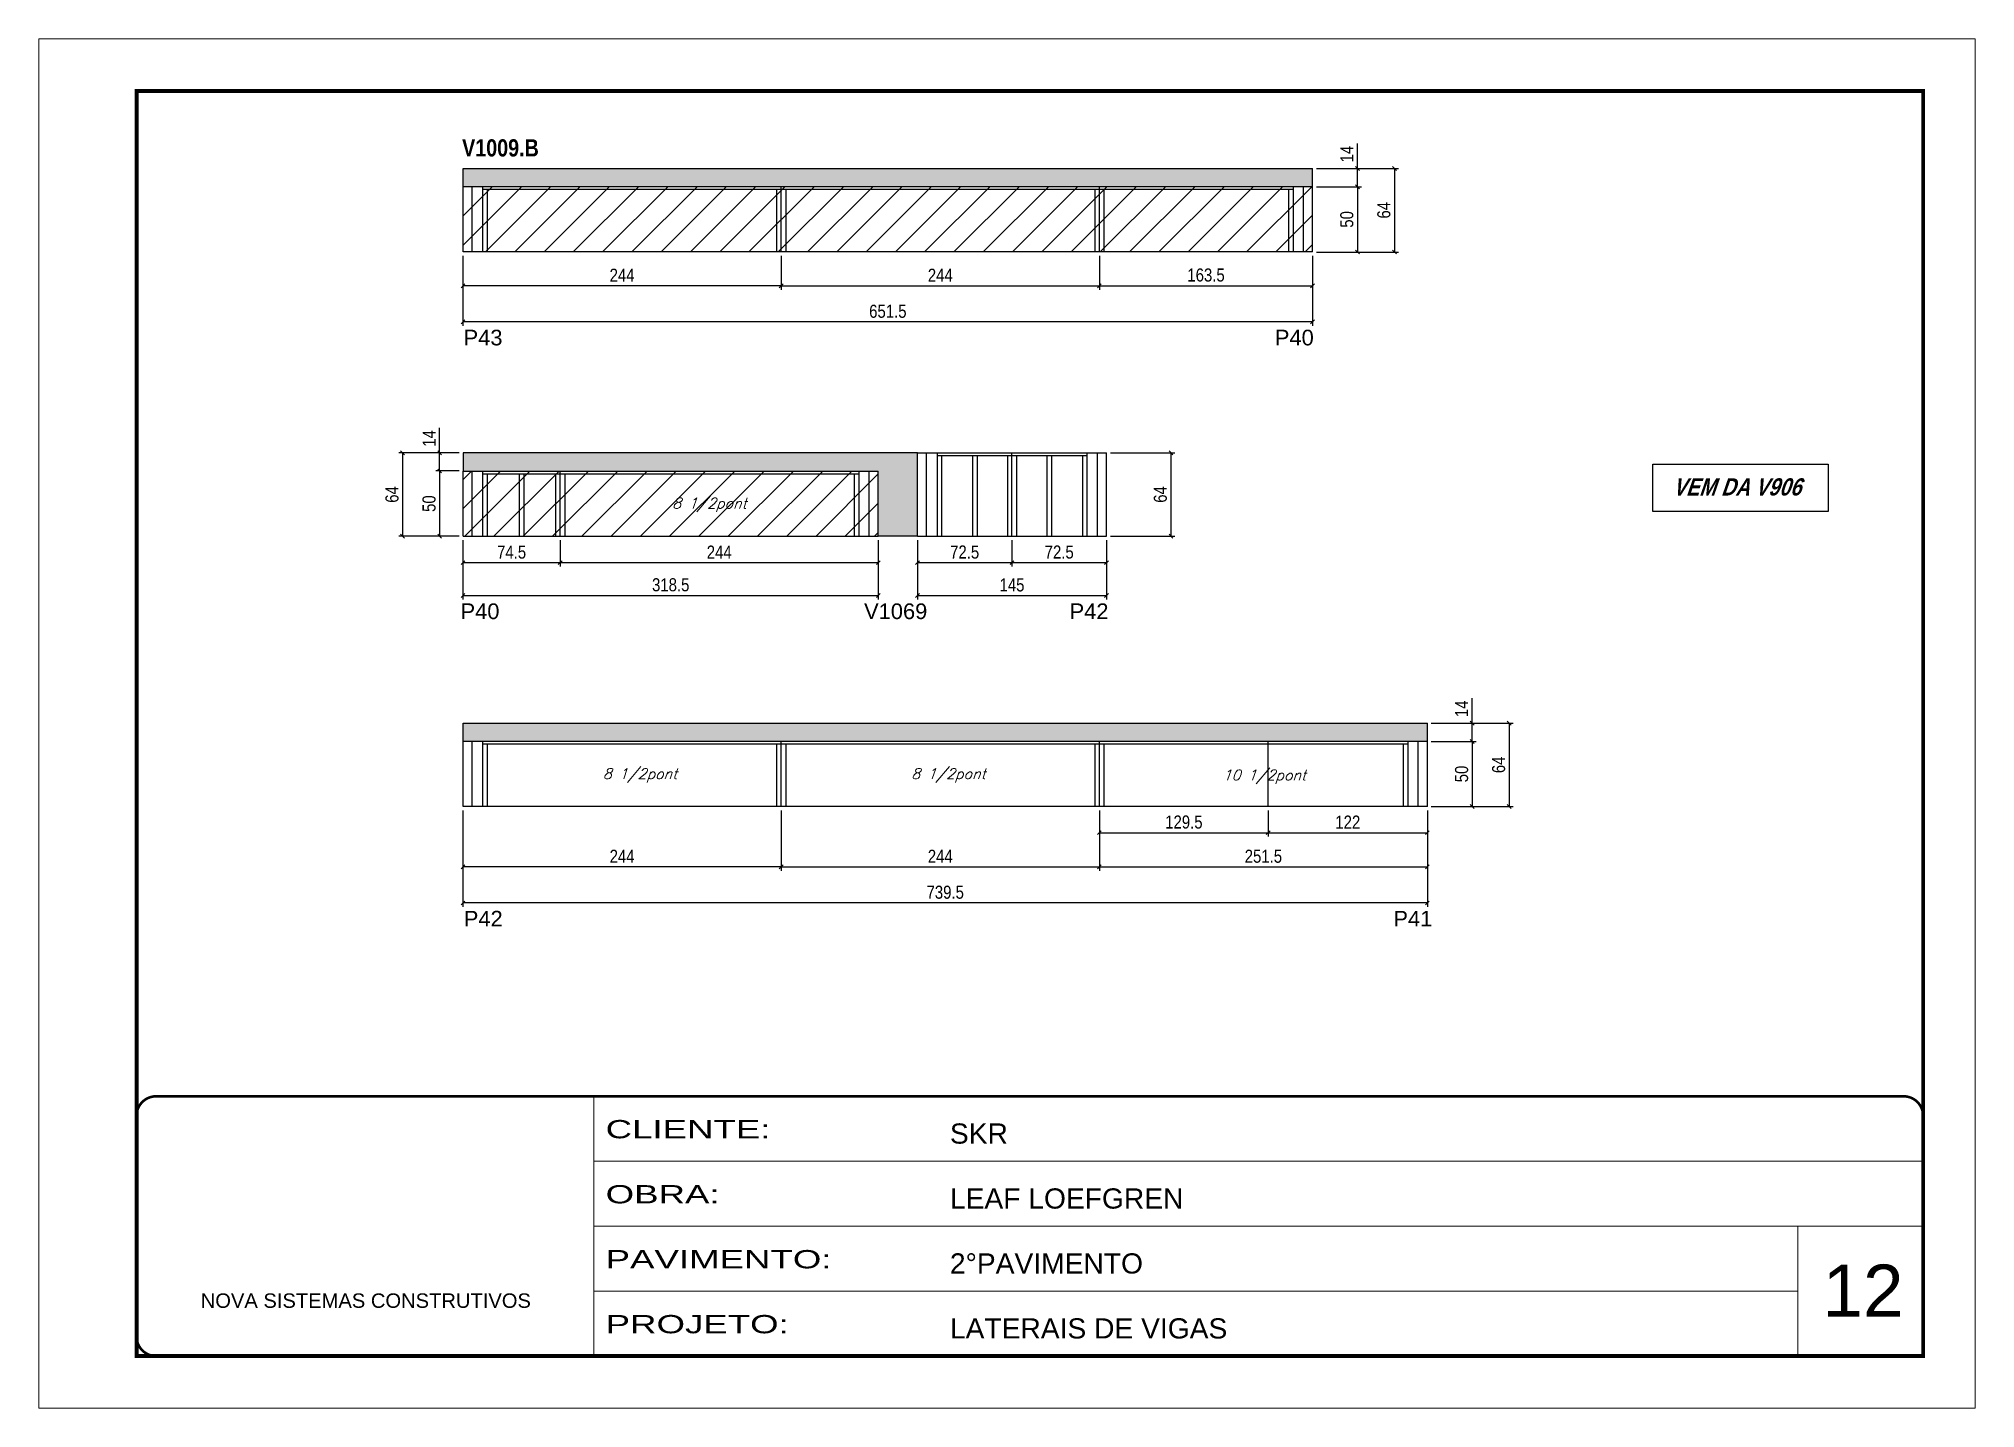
# Model space of a CAD drawing. Extents: x 3309 to 9563, y -2522 to 14608.
# Drawn here: x 8078 to 9563, y 11261 to 12311 of the extents above; entities that cross this region are included whole.
import ezdxf

# ---------------------------------------------------------------- set-up
doc = ezdxf.new("R2010")
doc.units = 0
doc.linetypes.add('CONTINUO', pattern=[0])
doc.linetypes.add('DASHED', pattern=[0.75, 0.5, -0.25])
for name, color, linetype in [('5', 5, 'Continuous'), ('COTA', 241, 'Continuous'), ('NOMENCLATURA', 7, 'Continuous'), ('Painéis', 200, 'Continuous'), ('SARR_2.2x7', 40, 'Continuous'), ('SARR_3.5x7', 81, 'Continuous'), ('texto', 7, 'Continuous')]:
    doc.layers.add(name, color=color, linetype=linetype)
for name, color, linetype, lineweight in [('CARIMBO', 255, 'Continuous', 9), ('Folhas', 255, 'Continuous', 9), ('Hachura', 251, 'Continuous', 9), ('SARRAFO DE PRESSAO', 251, 'DASHED', 9)]:
    doc.layers.add(name, color=color, linetype=linetype, lineweight=lineweight)
doc.styles.add('ARIAL', font='arial.ttf')
doc.styles.add('COTA TECNICA', font='techl___.ttf', dxfattribs={"height": 10})
doc.styles.add('Romans', font='romans.shx')
doc.styles.get("Standard").update_dxf_attribs({"font": 'arial.ttf'})
doc.styles.add('TECNICA', font='techb___.ttf', dxfattribs={"height": 10})
doc.styles.add('Tecnologia', font='')
doc.styles.get('Tecnologia').set_extended_font_data('Forgotten Futurist')
doc.dimstyles.new('PAINEL', dxfattribs={"dimtxt": 10, "dimasz": 3, "dimexe": 3, "dimexo": 3, "dimgap": 3, "dimtad": 1, "dimdec": 1, "dimzin": 12, "dimdsep": 46, "dimtxsty": 'COTA TECNICA', "dimblk1": 'OBLIQUE', "dimblk2": 'OBLIQUE', "dimsah": 1, "dimcen": 0.9, "dimclrd": 4, "dimclre": 4, "dimclrt": 240, "dimadec": 1, "dimazin": 3, "dimtfac": 1, "dimtdec": 1, "dimtmove": 0, "dimatfit": 3, "dimfxl": 1, "dimtolj": 1, "dimtzin": 12, "dimarcsym": 0})

msp = doc.modelspace()

# ---------------------------------------------------------------- texts
at = {"layer": '5', "linetype": 'Continuous'}
for s, p in [('P43', (8403.68, 12075.61, 0)), ('P40', (9025.78, 12075.61, 0)), ('P40', (8401.35, 11865.77, 0)), ('V1069', (8710.78, 11865.77, 0)), ('P42', (8868.39, 11865.77, 0)), ('P42', (8403.83, 11630.08, 0)), ('P41', (9116.67, 11630.08, 0))]:
    msp.add_text(s, height=12, rotation=0.00004, dxfattribs=at).set_placement(p)
at = {"layer": 'CARIMBO', "style": 'ARIAL'}
msp.add_text('12', height=40, dxfattribs=at).set_placement((9445.73, 11330.85))
at = {"layer": 'NOMENCLATURA', "style": 'TECNICA'}
msp.add_text('V1009.B', height=13.2, dxfattribs=at).set_placement((8402.52, 12220.43, 0))
at = {"layer": 'NOMENCLATURA', "insert": (9380, 11973.7), "char_height": 13.2, "width": 300.2766, "attachment_point": 2, "style": 'TECNICA'}
msp.add_mtext('{\\Q19;VEM DA V906}', dxfattribs=at)
at = {"layer": 'texto', "color": 2, "char_height": 8, "attachment_point": 5, "style": 'Romans'}
for s, insert in [('{\\Q19;\\C256;8 1/2pont}', (8592.2, 11953.28, 0)), ('{\\Q19;\\C256;8 1/2pont}', (8538.98, 11745.88, 0)), ('{\\Q19;\\C256;8 1/2pont}', (8775.48, 11745.88, 0)), ('{\\Q19;\\C256;10 1/2pont}', (9017.73, 11744.88, 0))]:
    msp.add_mtext(s, dxfattribs=dict(at, insert=insert))

# ---------------------------------------------------------------- blocks, each defined once
blk = doc.blocks.new('9999999999')
at = {"color": 30, "linetype": 'CONTINUO'}
for p, q in [((98564.6, 34230.2), (98564.6, 34429.4)), ((98564.6, 34379.6), (99584, 34379.6)), ((98564.6, 34329.8), (99488, 34329.8)), ((99584, 34329.8), (99488, 34329.8)), ((99488, 34329.8), (99488, 34230.2)), ((98564.6, 34280), (99488, 34280))]:
    blk.add_line(p, q, dxfattribs=at)
at = {"color": 30, "linetype": 'CONTINUO', "const_width": 2}
blk.add_lwpolyline([(99584, 34230.2), (99584, 34414.4, 0.414214), (99569, 34429.4), (98229, 34429.4, 0.414214), (98214, 34414.4), (98214, 34245.2, 0.414214), (98229, 34230.2), (99584, 34230.2)], format="xyb", dxfattribs=at)
at = {"layer": 'Folhas'}
blk.add_lwpolyline([(98139, 34190.2), (99624, 34190.2), (99624, 35240.2), (98139, 35240.2)], close=True, dxfattribs=at)
at = {"layer": 'Folhas', "color": 30, "const_width": 3}
blk.add_lwpolyline([(98214, 34230.2), (99584, 34230.2), (99584, 35200.2), (98214, 35200.2)], close=True, dxfattribs=at)
at = {"color": 7, "linetype": 'Continuous', "ltscale": 5, "style": 'ARIAL'}
for s, height, p in [('SKR', 15.48, (98837.7, 34393.1)), ('LEAF LOEFGREN', 15.483, (98837.7, 34343.3)), ('2°PAVIMENTO', 15.483, (98837.7, 34293.5)), ('NOVA SISTEMAS CONSTRUTIVOS', 11.059, (98263.2, 34267.2)), ('LATERAIS DE VIGAS', 15.483, (98837.7, 34243.7))]:
    blk.add_text(s, height=height, dxfattribs=at).set_placement(p)
at = {"layer": 'Folhas', "color": 7, "style": 'Tecnologia', "width": 1.5}
for s, p in [('CLIENTE:', (98573.7, 34397.2)), ('OBRA:', (98573.7, 34347.3)), ('PAVIMENTO:', (98573.7, 34297.5)), ('PROJETO:', (98573.7, 34247.7))]:
    blk.add_text(s, height=14, dxfattribs=at).set_placement(p)
blk = doc.blocks.new('_Oblique')
at = {"color": 0, "linetype": 'ByBlock', "lineweight": -2}
blk.add_line((-0.5, -0.5), (0.5, 0.5), dxfattribs=at)
blk = doc.blocks.new('*D204')
at = {"layer": 'COTA', "color": 4, "linetype": 'ByBlock', "lineweight": -2, "transparency": 16777216}
for p, q in [((8403.2, 12144.2), (8403.2, 12118.3)), ((8647.2, 12144.2), (8647.2, 12118.3)), ((8647.2, 12121.3), (8403.2, 12121.3))]:
    blk.add_line(p, q, dxfattribs=at)
at = {"layer": 'Defpoints', "color": 0, "linetype": 'ByBlock', "transparency": 16777216}
for p in [(8403.2, 12147.2), (8647.2, 12147.2), (8403.2, 12121.3)]:
    blk.add_point(p, dxfattribs=at)
at = {"layer": 'COTA', "color": 4, "linetype": 'ByBlock', "lineweight": -2, "transparency": 16777216, "xscale": 3, "yscale": 3, "zscale": 3, "rotation": 180}
blk.add_blockref('_Oblique', (8403.2, 12121.3), dxfattribs=at)
at = {"layer": 'COTA', "color": 4, "linetype": 'ByBlock', "lineweight": -2, "transparency": 16777216, "xscale": 3, "yscale": 3, "zscale": 3}
blk.add_blockref('_Oblique', (8647.2, 12121.3), dxfattribs=at)
at = {"layer": 'COTA', "color": 240, "linetype": 'ByBlock', "transparency": 16777216, "insert": (8525.2, 12129.4), "char_height": 10, "attachment_point": 5, "style": 'COTA TECNICA'}
blk.add_mtext('\\A1;244', dxfattribs=at)
blk = doc.blocks.new('*D207')
at = {"layer": 'COTA', "color": 4, "linetype": 'ByBlock', "lineweight": -2, "transparency": 16777216}
for p, q in [((8403.2, 12144.2), (8403.2, 12090.6)), ((9054.7, 12144.2), (9054.7, 12090.6)), ((9054.7, 12093.6), (8403.2, 12093.6))]:
    blk.add_line(p, q, dxfattribs=at)
at = {"layer": 'Defpoints', "color": 0, "linetype": 'ByBlock', "transparency": 16777216}
for p in [(8403.2, 12147.2), (9054.7, 12147.2), (8403.2, 12093.6)]:
    blk.add_point(p, dxfattribs=at)
at = {"layer": 'COTA', "color": 4, "linetype": 'ByBlock', "lineweight": -2, "transparency": 16777216, "xscale": 3, "yscale": 3, "zscale": 3, "rotation": 180}
blk.add_blockref('_Oblique', (8403.2, 12093.6), dxfattribs=at)
at = {"layer": 'COTA', "color": 4, "linetype": 'ByBlock', "lineweight": -2, "transparency": 16777216, "xscale": 3, "yscale": 3, "zscale": 3}
blk.add_blockref('_Oblique', (9054.7, 12093.6), dxfattribs=at)
at = {"layer": 'COTA', "color": 240, "linetype": 'ByBlock', "transparency": 16777216, "insert": (8729, 12101.7), "char_height": 10, "attachment_point": 5, "style": 'COTA TECNICA'}
blk.add_mtext('\\A1;651.5', dxfattribs=at)
blk = doc.blocks.new('*D205')
at = {"layer": 'COTA', "color": 4, "lineweight": -2, "transparency": 16777216}
for p, q in [((8647.2, 12144.2), (8647.2, 12118.3)), ((8891.2, 12144.2), (8891.2, 12118.3)), ((8647.2, 12121.3), (8891.2, 12121.3))]:
    blk.add_line(p, q, dxfattribs=at)
at = {"layer": 'Defpoints', "color": 0, "transparency": 16777216}
for p in [(8647.2, 12147.2, 0), (8891.2, 12147.2, 0), (8891.2, 12121.3)]:
    blk.add_point(p, dxfattribs=at)
at = {"layer": 'COTA', "color": 4, "lineweight": -2, "transparency": 16777216, "xscale": 3, "yscale": 3, "zscale": 3, "rotation": 180}
blk.add_blockref('_Oblique', (8647.2, 12121.3), dxfattribs=at)
at = {"layer": 'COTA', "color": 4, "lineweight": -2, "transparency": 16777216, "xscale": 3, "yscale": 3, "zscale": 3}
blk.add_blockref('_Oblique', (8891.2, 12121.3), dxfattribs=at)
at = {"layer": 'COTA', "color": 240, "transparency": 16777216, "insert": (8769.2, 12129.4), "char_height": 10, "attachment_point": 5, "style": 'COTA TECNICA'}
blk.add_mtext('\\A1;244', dxfattribs=at)
blk = doc.blocks.new('*D206')
at = {"layer": 'COTA', "color": 4, "lineweight": -2, "transparency": 16777216}
for p, q in [((9057.7, 12211.2), (9120.5, 12211.2)), ((9117.5, 12211.2), (9117.5, 12147.2)), ((9057.7, 12147.2), (9120.5, 12147.2))]:
    blk.add_line(p, q, dxfattribs=at)
at = {"layer": 'Defpoints', "color": 0, "transparency": 16777216}
for p in [(9054.7, 12211.2, 0), (9054.7, 12147.2, 0), (9117.5, 12147.2)]:
    blk.add_point(p, dxfattribs=at)
at = {"layer": 'COTA', "color": 4, "lineweight": -2, "transparency": 16777216, "xscale": 3, "yscale": 3, "zscale": 3}
for p, rotation in [((9117.5, 12211.2), 90), ((9117.5, 12147.2), 270)]:
    blk.add_blockref('_Oblique', p, dxfattribs=dict(at, rotation=rotation))
at = {"layer": 'COTA', "color": 240, "transparency": 16777216, "insert": (9109.4, 12179.2), "char_height": 10, "attachment_point": 5, "rotation": 90, "style": 'COTA TECNICA'}
blk.add_mtext('\\A1;64', dxfattribs=at)
blk = doc.blocks.new('*D208')
at = {"layer": 'COTA', "color": 4, "lineweight": -2, "transparency": 16777216}
for p, q in [((9057.7, 12197.2), (9092.1, 12197.2)), ((9089.1, 12197.2), (9089.1, 12147.2)), ((9057.7, 12147.2), (9092.1, 12147.2))]:
    blk.add_line(p, q, dxfattribs=at)
at = {"layer": 'Defpoints', "color": 0, "transparency": 16777216}
for p in [(9054.7, 12197.2, 0), (9054.7, 12147.2, 0), (9089.1, 12147.2)]:
    blk.add_point(p, dxfattribs=at)
at = {"layer": 'COTA', "color": 4, "lineweight": -2, "transparency": 16777216, "xscale": 3, "yscale": 3, "zscale": 3}
for p, rotation in [((9089.1, 12197.2), 90), ((9089.1, 12147.2), 270)]:
    blk.add_blockref('_Oblique', p, dxfattribs=dict(at, rotation=rotation))
at = {"layer": 'COTA', "color": 240, "transparency": 16777216, "insert": (9081, 12172.2), "char_height": 10, "attachment_point": 5, "rotation": 90, "style": 'COTA TECNICA'}
blk.add_mtext('\\A1;50', dxfattribs=at)
blk = doc.blocks.new('*D209')
at = {"layer": 'COTA', "color": 4, "lineweight": -2, "transparency": 16777216}
for p, q in [((9089.1, 12211.2), (9089.1, 12230.4)), ((9057.7, 12211.2), (9092.1, 12211.2)), ((9089.1, 12197.2), (9089.1, 12211.2)), ((9057.7, 12197.2), (9092.1, 12197.2))]:
    blk.add_line(p, q, dxfattribs=at)
at = {"layer": 'Defpoints', "color": 0, "transparency": 16777216}
for p in [(9054.7, 12211.2, 0), (9089.1, 12211.2), (9054.7, 12197.2, 0)]:
    blk.add_point(p, dxfattribs=at)
at = {"layer": 'COTA', "color": 4, "lineweight": -2, "transparency": 16777216, "xscale": 3, "yscale": 3, "zscale": 3}
for p, rotation in [((9089.1, 12211.2), 90), ((9089.1, 12197.2), 270)]:
    blk.add_blockref('_Oblique', p, dxfattribs=dict(at, rotation=rotation))
at = {"layer": 'COTA', "color": 240, "transparency": 16777216, "insert": (9081, 12222.3), "char_height": 10, "attachment_point": 5, "rotation": 90, "style": 'COTA TECNICA'}
blk.add_mtext('\\A1;14', dxfattribs=at)
blk = doc.blocks.new('*D210')
at = {"layer": 'COTA', "color": 4, "linetype": 'ByBlock', "lineweight": -2, "transparency": 16777216}
for p, q in [((8751.7, 11926.3), (8751.7, 11880.8)), ((8896.7, 11926.3), (8896.7, 11880.8)), ((8751.7, 11883.8), (8896.7, 11883.8))]:
    blk.add_line(p, q, dxfattribs=at)
at = {"layer": 'Defpoints', "color": 0, "linetype": 'ByBlock', "transparency": 16777216}
for p in [(8751.7, 11929.3), (8896.7, 11929.3), (8896.7, 11883.8)]:
    blk.add_point(p, dxfattribs=at)
at = {"layer": 'COTA', "color": 4, "linetype": 'ByBlock', "lineweight": -2, "transparency": 16777216, "xscale": 3, "yscale": 3, "zscale": 3, "rotation": 180}
blk.add_blockref('_Oblique', (8751.7, 11883.8), dxfattribs=at)
at = {"layer": 'COTA', "color": 4, "linetype": 'ByBlock', "lineweight": -2, "transparency": 16777216, "xscale": 3, "yscale": 3, "zscale": 3}
blk.add_blockref('_Oblique', (8896.7, 11883.8), dxfattribs=at)
at = {"layer": 'COTA', "color": 240, "linetype": 'ByBlock', "transparency": 16777216, "insert": (8824.2, 11891.9), "char_height": 10, "attachment_point": 5, "style": 'COTA TECNICA'}
blk.add_mtext('\\A1;145', dxfattribs=at)
blk = doc.blocks.new('*D211')
at = {"layer": 'COTA', "color": 4, "lineweight": -2, "transparency": 16777216}
for p, q in [((8824.2, 11926.3), (8824.2, 11906)), ((8896.7, 11926.3), (8896.7, 11906)), ((8896.7, 11909), (8824.2, 11909))]:
    blk.add_line(p, q, dxfattribs=at)
at = {"layer": 'Defpoints', "color": 0, "transparency": 16777216}
for p in [(8824.2, 11929.3), (8896.7, 11929.3), (8824.2, 11909)]:
    blk.add_point(p, dxfattribs=at)
at = {"layer": 'COTA', "color": 4, "lineweight": -2, "transparency": 16777216, "xscale": 3, "yscale": 3, "zscale": 3, "rotation": 180}
blk.add_blockref('_Oblique', (8824.2, 11909), dxfattribs=at)
at = {"layer": 'COTA', "color": 4, "lineweight": -2, "transparency": 16777216, "xscale": 3, "yscale": 3, "zscale": 3}
blk.add_blockref('_Oblique', (8896.7, 11909), dxfattribs=at)
at = {"layer": 'COTA', "color": 240, "transparency": 16777216, "insert": (8860.4, 11917.1), "char_height": 10, "attachment_point": 5, "style": 'COTA TECNICA'}
blk.add_mtext('\\A1;72.5', dxfattribs=at)
blk = doc.blocks.new('*D212')
at = {"layer": 'COTA', "color": 4, "lineweight": -2, "transparency": 16777216}
for p, q in [((8751.7, 11926.3), (8751.7, 11906)), ((8824.2, 11926.3), (8824.2, 11906)), ((8824.2, 11909), (8751.7, 11909))]:
    blk.add_line(p, q, dxfattribs=at)
at = {"layer": 'Defpoints', "color": 0, "transparency": 16777216}
for p in [(8751.7, 11929.3), (8824.2, 11929.3), (8751.7, 11909)]:
    blk.add_point(p, dxfattribs=at)
at = {"layer": 'COTA', "color": 4, "lineweight": -2, "transparency": 16777216, "xscale": 3, "yscale": 3, "zscale": 3, "rotation": 180}
blk.add_blockref('_Oblique', (8751.7, 11909), dxfattribs=at)
at = {"layer": 'COTA', "color": 4, "lineweight": -2, "transparency": 16777216, "xscale": 3, "yscale": 3, "zscale": 3}
blk.add_blockref('_Oblique', (8824.2, 11909), dxfattribs=at)
at = {"layer": 'COTA', "color": 240, "transparency": 16777216, "insert": (8787.9, 11917.1), "char_height": 10, "attachment_point": 5, "style": 'COTA TECNICA'}
blk.add_mtext('\\A1;72.5', dxfattribs=at)
blk = doc.blocks.new('*D213')
at = {"layer": 'COTA', "color": 4, "linetype": 'ByBlock', "lineweight": -2, "transparency": 16777216}
for p, q in [((8403.2, 11926.3), (8403.2, 11880.8)), ((8721.7, 11926.3), (8721.7, 11880.8)), ((8403.2, 11883.8), (8721.7, 11883.8))]:
    blk.add_line(p, q, dxfattribs=at)
at = {"layer": 'Defpoints', "color": 0, "linetype": 'ByBlock', "transparency": 16777216}
for p in [(8403.2, 11929.3), (8721.7, 11929.3), (8721.7, 11883.8)]:
    blk.add_point(p, dxfattribs=at)
at = {"layer": 'COTA', "color": 4, "linetype": 'ByBlock', "lineweight": -2, "transparency": 16777216, "xscale": 3, "yscale": 3, "zscale": 3, "rotation": 180}
blk.add_blockref('_Oblique', (8403.2, 11883.8), dxfattribs=at)
at = {"layer": 'COTA', "color": 4, "linetype": 'ByBlock', "lineweight": -2, "transparency": 16777216, "xscale": 3, "yscale": 3, "zscale": 3}
blk.add_blockref('_Oblique', (8721.7, 11883.8), dxfattribs=at)
at = {"layer": 'COTA', "color": 240, "linetype": 'ByBlock', "transparency": 16777216, "insert": (8562.5, 11892), "char_height": 10, "attachment_point": 5, "style": 'COTA TECNICA'}
blk.add_mtext('\\A1;318.5', dxfattribs=at)
blk = doc.blocks.new('*D214')
at = {"layer": 'COTA', "color": 4, "lineweight": -2, "transparency": 16777216}
for p, q in [((8477.7, 11926.3), (8477.7, 11906)), ((8721.7, 11926.3), (8721.7, 11906)), ((8721.7, 11909), (8477.7, 11909))]:
    blk.add_line(p, q, dxfattribs=at)
at = {"layer": 'Defpoints', "color": 0, "transparency": 16777216}
for p in [(8477.7, 11929.3), (8721.7, 11929.3), (8477.7, 11909)]:
    blk.add_point(p, dxfattribs=at)
at = {"layer": 'COTA', "color": 4, "lineweight": -2, "transparency": 16777216, "xscale": 3, "yscale": 3, "zscale": 3, "rotation": 180}
blk.add_blockref('_Oblique', (8477.7, 11909), dxfattribs=at)
at = {"layer": 'COTA', "color": 4, "lineweight": -2, "transparency": 16777216, "xscale": 3, "yscale": 3, "zscale": 3}
blk.add_blockref('_Oblique', (8721.7, 11909), dxfattribs=at)
at = {"layer": 'COTA', "color": 240, "transparency": 16777216, "insert": (8599.7, 11917.1), "char_height": 10, "attachment_point": 5, "style": 'COTA TECNICA'}
blk.add_mtext('\\A1;244', dxfattribs=at)
blk = doc.blocks.new('*D215')
at = {"layer": 'COTA', "color": 4, "lineweight": -2, "transparency": 16777216}
for p, q in [((8403.2, 11926.3), (8403.2, 11906)), ((8477.7, 11926.3), (8477.7, 11906)), ((8477.7, 11909), (8403.2, 11909))]:
    blk.add_line(p, q, dxfattribs=at)
at = {"layer": 'Defpoints', "color": 0, "transparency": 16777216}
for p in [(8403.2, 11929.3), (8477.7, 11929.3), (8403.2, 11909)]:
    blk.add_point(p, dxfattribs=at)
at = {"layer": 'COTA', "color": 4, "lineweight": -2, "transparency": 16777216, "xscale": 3, "yscale": 3, "zscale": 3, "rotation": 180}
blk.add_blockref('_Oblique', (8403.2, 11909), dxfattribs=at)
at = {"layer": 'COTA', "color": 4, "lineweight": -2, "transparency": 16777216, "xscale": 3, "yscale": 3, "zscale": 3}
blk.add_blockref('_Oblique', (8477.7, 11909), dxfattribs=at)
at = {"layer": 'COTA', "color": 240, "transparency": 16777216, "insert": (8440.5, 11917.1), "char_height": 10, "attachment_point": 5, "style": 'COTA TECNICA'}
blk.add_mtext('\\A1;74.5', dxfattribs=at)
blk = doc.blocks.new('*D201')
at = {"layer": 'COTA', "color": 4, "lineweight": -2, "transparency": 16777216}
for p, q in [((8400.2, 11993.3), (8353.9, 11993.3)), ((8356.9, 11993.3), (8356.9, 11929.3)), ((8400.2, 11929.3), (8353.9, 11929.3))]:
    blk.add_line(p, q, dxfattribs=at)
at = {"layer": 'Defpoints', "color": 0, "transparency": 16777216}
for p in [(8403.2, 11993.3, 0), (8356.9, 11929.3), (8403.2, 11929.3, 0)]:
    blk.add_point(p, dxfattribs=at)
at = {"layer": 'COTA', "color": 4, "lineweight": -2, "transparency": 16777216, "xscale": 3, "yscale": 3, "zscale": 3}
for p, rotation in [((8356.9, 11993.3), 90), ((8356.9, 11929.3), 270)]:
    blk.add_blockref('_Oblique', p, dxfattribs=dict(at, rotation=rotation))
at = {"layer": 'COTA', "color": 240, "transparency": 16777216, "insert": (8348.8, 11961.3), "char_height": 10, "attachment_point": 5, "rotation": 90, "style": 'COTA TECNICA'}
blk.add_mtext('\\A1;64', dxfattribs=at)
blk = doc.blocks.new('*D202')
at = {"layer": 'COTA', "color": 4, "lineweight": -2, "transparency": 16777216}
for p, q in [((8400.2, 11979.3), (8382.3, 11979.3)), ((8385.3, 11979.3), (8385.3, 11929.3)), ((8400.2, 11929.3), (8382.3, 11929.3))]:
    blk.add_line(p, q, dxfattribs=at)
at = {"layer": 'Defpoints', "color": 0, "transparency": 16777216}
for p in [(8403.2, 11979.3, 0), (8385.3, 11929.3), (8403.2, 11929.3, 0)]:
    blk.add_point(p, dxfattribs=at)
at = {"layer": 'COTA', "color": 4, "lineweight": -2, "transparency": 16777216, "xscale": 3, "yscale": 3, "zscale": 3}
for p, rotation in [((8385.3, 11979.3), 90), ((8385.3, 11929.3), 270)]:
    blk.add_blockref('_Oblique', p, dxfattribs=dict(at, rotation=rotation))
at = {"layer": 'COTA', "color": 240, "transparency": 16777216, "insert": (8377.2, 11954.3), "char_height": 10, "attachment_point": 5, "rotation": 90, "style": 'COTA TECNICA'}
blk.add_mtext('\\A1;50', dxfattribs=at)
blk = doc.blocks.new('*D203')
at = {"layer": 'COTA', "color": 4, "lineweight": -2, "transparency": 16777216}
for p, q in [((8385.3, 11993.3), (8385.3, 12012.4)), ((8400.2, 11993.3), (8382.3, 11993.3)), ((8385.3, 11979.3), (8385.3, 11993.3)), ((8400.2, 11979.3), (8382.3, 11979.3))]:
    blk.add_line(p, q, dxfattribs=at)
at = {"layer": 'Defpoints', "color": 0, "transparency": 16777216}
for p in [(8385.3, 11993.3), (8403.2, 11993.3, 0), (8403.2, 11979.3, 0)]:
    blk.add_point(p, dxfattribs=at)
at = {"layer": 'COTA', "color": 4, "lineweight": -2, "transparency": 16777216, "xscale": 3, "yscale": 3, "zscale": 3}
for p, rotation in [((8385.3, 11993.3), 90), ((8385.3, 11979.3), 270)]:
    blk.add_blockref('_Oblique', p, dxfattribs=dict(at, rotation=rotation))
at = {"layer": 'COTA', "color": 240, "transparency": 16777216, "insert": (8377.2, 12004.3), "char_height": 10, "attachment_point": 5, "rotation": 90, "style": 'COTA TECNICA'}
blk.add_mtext('\\A1;14', dxfattribs=at)
blk = doc.blocks.new('*D238')
at = {"layer": 'COTA', "color": 4, "lineweight": -2, "transparency": 16777216}
for p, q in [((8891.2, 12144.2), (8891.2, 12118.3)), ((9054.7, 12144.2), (9054.7, 12118.3)), ((8891.2, 12121.3), (9054.7, 12121.3))]:
    blk.add_line(p, q, dxfattribs=at)
at = {"layer": 'Defpoints', "color": 0, "transparency": 16777216}
for p in [(8891.2, 12147.2, 0), (9054.7, 12147.2, 0), (9054.7, 12121.3)]:
    blk.add_point(p, dxfattribs=at)
at = {"layer": 'COTA', "color": 4, "lineweight": -2, "transparency": 16777216, "xscale": 3, "yscale": 3, "zscale": 3, "rotation": 180}
blk.add_blockref('_Oblique', (8891.2, 12121.3), dxfattribs=at)
at = {"layer": 'COTA', "color": 4, "lineweight": -2, "transparency": 16777216, "xscale": 3, "yscale": 3, "zscale": 3}
blk.add_blockref('_Oblique', (9054.7, 12121.3), dxfattribs=at)
at = {"layer": 'COTA', "color": 240, "transparency": 16777216, "insert": (8973, 12129.5), "char_height": 10, "attachment_point": 5, "style": 'COTA TECNICA'}
blk.add_mtext('\\A1;163.5', dxfattribs=at)
blk = doc.blocks.new('*D239')
at = {"layer": 'COTA', "color": 4, "lineweight": -2, "transparency": 16777216}
for p, q in [((8899.7, 11993.3), (8949.1, 11993.3)), ((8946.1, 11993.3), (8946.1, 11929.3)), ((8899.7, 11929.3), (8949.1, 11929.3))]:
    blk.add_line(p, q, dxfattribs=at)
at = {"layer": 'Defpoints', "color": 0, "transparency": 16777216}
for p in [(8896.7, 11993.3, 0), (8896.7, 11929.3, 0), (8946.1, 11929.3)]:
    blk.add_point(p, dxfattribs=at)
at = {"layer": 'COTA', "color": 4, "lineweight": -2, "transparency": 16777216, "xscale": 3, "yscale": 3, "zscale": 3}
for p, rotation in [((8946.1, 11993.3), 90), ((8946.1, 11929.3), 270)]:
    blk.add_blockref('_Oblique', p, dxfattribs=dict(at, rotation=rotation))
at = {"layer": 'COTA', "color": 240, "transparency": 16777216, "insert": (8938, 11961.3), "char_height": 10, "attachment_point": 5, "rotation": 90, "style": 'COTA TECNICA'}
blk.add_mtext('\\A1;64', dxfattribs=at)
blk = doc.blocks.new('*D240')
at = {"layer": 'COTA', "color": 4, "linetype": 'ByBlock', "lineweight": -2, "transparency": 16777216}
for p, q in [((8403.2, 11719), (8403.2, 11672.8)), ((8647.2, 11719), (8647.2, 11672.8)), ((8647.2, 11675.8), (8403.2, 11675.8))]:
    blk.add_line(p, q, dxfattribs=at)
at = {"layer": 'Defpoints', "color": 0, "linetype": 'ByBlock', "transparency": 16777216}
for p in [(8403.2, 11722), (8647.2, 11722), (8403.2, 11675.8)]:
    blk.add_point(p, dxfattribs=at)
at = {"layer": 'COTA', "color": 4, "linetype": 'ByBlock', "lineweight": -2, "transparency": 16777216, "xscale": 3, "yscale": 3, "zscale": 3, "rotation": 180}
blk.add_blockref('_Oblique', (8403.2, 11675.8), dxfattribs=at)
at = {"layer": 'COTA', "color": 4, "linetype": 'ByBlock', "lineweight": -2, "transparency": 16777216, "xscale": 3, "yscale": 3, "zscale": 3}
blk.add_blockref('_Oblique', (8647.2, 11675.8), dxfattribs=at)
at = {"layer": 'COTA', "color": 240, "linetype": 'ByBlock', "transparency": 16777216, "insert": (8525.2, 11683.9), "char_height": 10, "attachment_point": 5, "style": 'COTA TECNICA'}
blk.add_mtext('\\A1;244', dxfattribs=at)
blk = doc.blocks.new('*D243')
at = {"layer": 'COTA', "color": 4, "linetype": 'ByBlock', "lineweight": -2, "transparency": 16777216}
for p, q in [((8403.2, 11719), (8403.2, 11645.1)), ((9142.7, 11719), (9142.7, 11645.1)), ((9142.7, 11648.1), (8403.2, 11648.1))]:
    blk.add_line(p, q, dxfattribs=at)
at = {"layer": 'Defpoints', "color": 0, "linetype": 'ByBlock', "transparency": 16777216}
for p in [(8403.2, 11722), (9142.7, 11722), (8403.2, 11648.1)]:
    blk.add_point(p, dxfattribs=at)
at = {"layer": 'COTA', "color": 4, "linetype": 'ByBlock', "lineweight": -2, "transparency": 16777216, "xscale": 3, "yscale": 3, "zscale": 3, "rotation": 180}
blk.add_blockref('_Oblique', (8403.2, 11648.1), dxfattribs=at)
at = {"layer": 'COTA', "color": 4, "linetype": 'ByBlock', "lineweight": -2, "transparency": 16777216, "xscale": 3, "yscale": 3, "zscale": 3}
blk.add_blockref('_Oblique', (9142.7, 11648.1), dxfattribs=at)
at = {"layer": 'COTA', "color": 240, "linetype": 'ByBlock', "transparency": 16777216, "insert": (8773, 11656.3), "char_height": 10, "attachment_point": 5, "style": 'COTA TECNICA'}
blk.add_mtext('\\A1;739.5', dxfattribs=at)
blk = doc.blocks.new('*D241')
at = {"layer": 'COTA', "color": 4, "lineweight": -2, "transparency": 16777216}
for p, q in [((8647.2, 11719), (8647.2, 11672.8)), ((8891.2, 11719), (8891.2, 11672.8)), ((8647.2, 11675.8), (8891.2, 11675.8))]:
    blk.add_line(p, q, dxfattribs=at)
at = {"layer": 'Defpoints', "color": 0, "transparency": 16777216}
for p in [(8647.2, 11722, 0), (8891.2, 11722, 0), (8891.2, 11675.8)]:
    blk.add_point(p, dxfattribs=at)
at = {"layer": 'COTA', "color": 4, "lineweight": -2, "transparency": 16777216, "xscale": 3, "yscale": 3, "zscale": 3, "rotation": 180}
blk.add_blockref('_Oblique', (8647.2, 11675.8), dxfattribs=at)
at = {"layer": 'COTA', "color": 4, "lineweight": -2, "transparency": 16777216, "xscale": 3, "yscale": 3, "zscale": 3}
blk.add_blockref('_Oblique', (8891.2, 11675.8), dxfattribs=at)
at = {"layer": 'COTA', "color": 240, "transparency": 16777216, "insert": (8769.2, 11683.9), "char_height": 10, "attachment_point": 5, "style": 'COTA TECNICA'}
blk.add_mtext('\\A1;244', dxfattribs=at)
blk = doc.blocks.new('*D242')
at = {"layer": 'COTA', "color": 4, "lineweight": -2, "transparency": 16777216}
for p, q in [((9145.7, 11786), (9208.5, 11786)), ((9205.5, 11786), (9205.5, 11722)), ((9145.7, 11722), (9208.5, 11722))]:
    blk.add_line(p, q, dxfattribs=at)
at = {"layer": 'Defpoints', "color": 0, "transparency": 16777216}
for p in [(9142.7, 11786, 0), (9142.7, 11722, 0), (9205.5, 11722)]:
    blk.add_point(p, dxfattribs=at)
at = {"layer": 'COTA', "color": 4, "lineweight": -2, "transparency": 16777216, "xscale": 3, "yscale": 3, "zscale": 3}
for p, rotation in [((9205.5, 11786), 90), ((9205.5, 11722), 270)]:
    blk.add_blockref('_Oblique', p, dxfattribs=dict(at, rotation=rotation))
at = {"layer": 'COTA', "color": 240, "transparency": 16777216, "insert": (9197.4, 11754), "char_height": 10, "attachment_point": 5, "rotation": 90, "style": 'COTA TECNICA'}
blk.add_mtext('\\A1;64', dxfattribs=at)
blk = doc.blocks.new('*D244')
at = {"layer": 'COTA', "color": 4, "lineweight": -2, "transparency": 16777216}
for p, q in [((8891.2, 11719), (8891.2, 11672.8)), ((9142.7, 11719), (9142.7, 11672.8)), ((8891.2, 11675.8), (9142.7, 11675.8))]:
    blk.add_line(p, q, dxfattribs=at)
at = {"layer": 'Defpoints', "color": 0, "transparency": 16777216}
for p in [(8891.2, 11722, 0), (9142.7, 11722, 0), (9142.7, 11675.8)]:
    blk.add_point(p, dxfattribs=at)
at = {"layer": 'COTA', "color": 4, "lineweight": -2, "transparency": 16777216, "xscale": 3, "yscale": 3, "zscale": 3, "rotation": 180}
blk.add_blockref('_Oblique', (8891.2, 11675.8), dxfattribs=at)
at = {"layer": 'COTA', "color": 4, "lineweight": -2, "transparency": 16777216, "xscale": 3, "yscale": 3, "zscale": 3}
blk.add_blockref('_Oblique', (9142.7, 11675.8), dxfattribs=at)
at = {"layer": 'COTA', "color": 240, "transparency": 16777216, "insert": (9017, 11683.9), "char_height": 10, "attachment_point": 5, "style": 'COTA TECNICA'}
blk.add_mtext('\\A1;251.5', dxfattribs=at)
blk = doc.blocks.new('*D245')
at = {"layer": 'COTA', "color": 4, "lineweight": -2, "transparency": 16777216}
for p, q in [((9145.7, 11772), (9180.1, 11772)), ((9177.1, 11772), (9177.1, 11722)), ((9145.7, 11722), (9180.1, 11722))]:
    blk.add_line(p, q, dxfattribs=at)
at = {"layer": 'Defpoints', "color": 0, "transparency": 16777216}
for p in [(9142.7, 11772, 0), (9142.7, 11722, 0), (9177.1, 11722)]:
    blk.add_point(p, dxfattribs=at)
at = {"layer": 'COTA', "color": 4, "lineweight": -2, "transparency": 16777216, "xscale": 3, "yscale": 3, "zscale": 3}
for p, rotation in [((9177.1, 11772), 90), ((9177.1, 11722), 270)]:
    blk.add_blockref('_Oblique', p, dxfattribs=dict(at, rotation=rotation))
at = {"layer": 'COTA', "color": 240, "transparency": 16777216, "insert": (9169, 11747), "char_height": 10, "attachment_point": 5, "rotation": 90, "style": 'COTA TECNICA'}
blk.add_mtext('\\A1;50', dxfattribs=at)
blk = doc.blocks.new('*D246')
at = {"layer": 'COTA', "color": 4, "lineweight": -2, "transparency": 16777216}
for p, q in [((9177.1, 11786), (9177.1, 11805.1)), ((9145.7, 11786), (9180.1, 11786)), ((9177.1, 11772), (9177.1, 11786)), ((9145.7, 11772), (9180.1, 11772))]:
    blk.add_line(p, q, dxfattribs=at)
at = {"layer": 'Defpoints', "color": 0, "transparency": 16777216}
for p in [(9142.7, 11786, 0), (9177.1, 11786), (9142.7, 11772, 0)]:
    blk.add_point(p, dxfattribs=at)
at = {"layer": 'COTA', "color": 4, "lineweight": -2, "transparency": 16777216, "xscale": 3, "yscale": 3, "zscale": 3}
for p, rotation in [((9177.1, 11786), 90), ((9177.1, 11772), 270)]:
    blk.add_blockref('_Oblique', p, dxfattribs=dict(at, rotation=rotation))
at = {"layer": 'COTA', "color": 240, "transparency": 16777216, "insert": (9169, 11797), "char_height": 10, "attachment_point": 5, "rotation": 90, "style": 'COTA TECNICA'}
blk.add_mtext('\\A1;14', dxfattribs=at)
blk = doc.blocks.new('*D247')
at = {"layer": 'COTA', "color": 4, "lineweight": -2, "transparency": 16777216}
for p, q in [((8891.2, 11719), (8891.2, 11699)), ((9020.7, 11719), (9020.7, 11699)), ((8891.2, 11702), (9020.7, 11702))]:
    blk.add_line(p, q, dxfattribs=at)
at = {"layer": 'Defpoints', "color": 0, "transparency": 16777216}
for p in [(8891.2, 11722, 0), (9020.7, 11722, 0), (9020.7, 11702)]:
    blk.add_point(p, dxfattribs=at)
at = {"layer": 'COTA', "color": 4, "lineweight": -2, "transparency": 16777216, "xscale": 3, "yscale": 3, "zscale": 3, "rotation": 180}
blk.add_blockref('_Oblique', (8891.2, 11702), dxfattribs=at)
at = {"layer": 'COTA', "color": 4, "lineweight": -2, "transparency": 16777216, "xscale": 3, "yscale": 3, "zscale": 3}
blk.add_blockref('_Oblique', (9020.7, 11702), dxfattribs=at)
at = {"layer": 'COTA', "color": 240, "transparency": 16777216, "insert": (8956, 11710.1), "char_height": 10, "attachment_point": 5, "style": 'COTA TECNICA'}
blk.add_mtext('\\A1;129.5', dxfattribs=at)
blk = doc.blocks.new('*D248')
at = {"layer": 'COTA', "color": 4, "lineweight": -2, "transparency": 16777216}
for p, q in [((9020.7, 11719), (9020.7, 11699)), ((9142.7, 11719), (9142.7, 11699)), ((9020.7, 11702), (9142.7, 11702))]:
    blk.add_line(p, q, dxfattribs=at)
at = {"layer": 'Defpoints', "color": 0, "transparency": 16777216}
for p in [(9020.7, 11722, 0), (9142.7, 11722, 0), (9142.7, 11702)]:
    blk.add_point(p, dxfattribs=at)
at = {"layer": 'COTA', "color": 4, "lineweight": -2, "transparency": 16777216, "xscale": 3, "yscale": 3, "zscale": 3, "rotation": 180}
blk.add_blockref('_Oblique', (9020.7, 11702), dxfattribs=at)
at = {"layer": 'COTA', "color": 4, "lineweight": -2, "transparency": 16777216, "xscale": 3, "yscale": 3, "zscale": 3}
blk.add_blockref('_Oblique', (9142.7, 11702), dxfattribs=at)
at = {"layer": 'COTA', "color": 240, "transparency": 16777216, "insert": (9081.7, 11710.1), "char_height": 10, "attachment_point": 5, "style": 'COTA TECNICA'}
blk.add_mtext('\\A1;122', dxfattribs=at)

# ---------------------------------------------------------------- dimensions: what is measured, and where the dimension line sits
at = {"layer": 'COTA'}
for base, p1, p2, angle, picture, middle in [((9089.09, 12211.24), (9054.73, 12197.24, 0), (9054.73, 12211.24, 0), 90, '*D209', (9081.02, 12222.3)), ((9117.45, 12147.24), (9054.73, 12211.24, 0), (9054.73, 12147.24, 0), 90, '*D206', (9109.35, 12179.24)), ((9089.09, 12147.24), (9054.73, 12197.24, 0), (9054.73, 12147.24, 0), 90, '*D208', (9080.98, 12172.24)), ((8385.27, 11993.28), (8403.23, 11979.28, 0), (8403.23, 11993.28, 0), 90, '*D203', (8377.2, 12004.34)), ((8356.91, 11929.28), (8403.23, 11993.28, 0), (8403.23, 11929.28, 0), 90, '*D201', (8348.81, 11961.28)), ((8946.12, 11929.28), (8896.7, 11993.28, 0), (8896.7, 11929.28, 0), 90, '*D239', (8938.02, 11961.28)), ((8385.27, 11929.28), (8403.23, 11979.28, 0), (8403.23, 11929.28, 0), 90, '*D202', (8377.16, 11954.28)), ((8477.7, 11909.03, 0), (8721.7, 11929.28, 0), (8477.7, 11929.28, 0), 180, '*D214', (8599.7, 11917.11, 0)), ((8824.2, 11909.03, 0), (8896.7, 11929.28, 0), (8824.2, 11929.28, 0), 180, '*D211', (8860.45, 11917.14, 0)), ((9177.09, 11785.98), (9142.73, 11771.98, 0), (9142.73, 11785.98, 0), 90, '*D246', (9169.02, 11797.04)), ((9205.45, 11721.98), (9142.73, 11785.98, 0), (9142.73, 11721.98, 0), 90, '*D242', (9197.35, 11753.98)), ((9177.09, 11721.98), (9142.73, 11771.98, 0), (9142.73, 11721.98, 0), 90, '*D245', (9168.98, 11746.98))]:
    dim = msp.add_linear_dim(base=base, p1=p1, p2=p2, angle=angle, dimstyle='PAINEL', dxfattribs=at)
    dim.commit()
    dim.dimension.update_dxf_attribs({"geometry": picture, "text_midpoint": middle})
at = {"layer": 'COTA', "linetype": 'ByBlock'}
for base, p1, p2, picture, middle in [((8403.23, 12121.33, 0), (8647.23, 12147.24, 0), (8403.23, 12147.24, 0), '*D204', (8525.23, 12129.4, 0)), ((8403.23, 11675.8, 0), (8647.23, 11721.98, 0), (8403.23, 11721.98, 0), '*D240', (8525.23, 11683.87, 0))]:
    dim = msp.add_linear_dim(base=base, p1=p1, p2=p2, angle=180, dimstyle='PAINEL', override={"dimtmove": 1}, dxfattribs=at)
    dim.commit()
    dim.dimension.update_dxf_attribs({"geometry": picture, "text_midpoint": middle})
for base, p1, p2, picture, middle in [((8403.23, 12093.62, 0), (9054.73, 12147.24, 0), (8403.23, 12147.24, 0), '*D207', (8728.98, 12101.73, 0)), ((8403.23, 11648.09, 0), (9142.73, 11721.98, 0), (8403.23, 11721.98, 0), '*D243', (8772.98, 11656.34, 0))]:
    dim = msp.add_linear_dim(base=base, p1=p1, p2=p2, angle=180, dimstyle='PAINEL', dxfattribs=at)
    dim.commit()
    dim.dimension.update_dxf_attribs({"geometry": picture, "text_midpoint": middle})
at = {"layer": 'COTA'}
for base, p1, p2, picture, middle in [((8891.23, 12121.33), (8647.23, 12147.24, 0), (8891.23, 12147.24, 0), '*D205', (8769.23, 12129.4)), ((9054.73, 12121.33), (8891.23, 12147.24, 0), (9054.73, 12147.24, 0), '*D238', (8972.98, 12129.55)), ((8891.23, 11675.8), (8647.23, 11721.98, 0), (8891.23, 11721.98, 0), '*D241', (8769.23, 11683.87)), ((9142.73, 11675.8), (8891.23, 11721.98, 0), (9142.73, 11721.98, 0), '*D244', (9016.98, 11683.91)), ((9020.73, 11702), (8891.23, 11721.98, 0), (9020.73, 11721.98, 0), '*D247', (8955.98, 11710.14))]:
    dim = msp.add_linear_dim(base=base, p1=p1, p2=p2, dimstyle='PAINEL', dxfattribs=at)
    dim.commit()
    dim.dimension.update_dxf_attribs({"geometry": picture, "text_midpoint": middle})
at = {"layer": 'COTA', "linetype": 'ByBlock'}
for base, p1, p2, picture, middle in [((8721.7, 11883.78, 0), (8403.23, 11929.28, 0), (8721.7, 11929.28, 0), '*D213', (8562.46, 11892.02, 0)), ((8896.7, 11883.78, 0), (8751.7, 11929.28, 0), (8896.7, 11929.28, 0), '*D210', (8824.2, 11891.89, 0))]:
    dim = msp.add_linear_dim(base=base, p1=p1, p2=p2, dimstyle='PAINEL', dxfattribs=at)
    dim.commit()
    dim.dimension.update_dxf_attribs({"geometry": picture, "text_midpoint": middle})
at = {"layer": 'COTA'}
for base, p1, p2, picture, middle in [((8403.23, 11909.03, 0), (8477.7, 11929.28, 0), (8403.23, 11929.28, 0), '*D215', (8440.46, 11917.14, 0)), ((8751.7, 11909.03, 0), (8824.2, 11929.28, 0), (8751.7, 11929.28, 0), '*D212', (8787.95, 11917.14, 0))]:
    dim = msp.add_linear_dim(base=base, p1=p1, p2=p2, angle=180, dimstyle='PAINEL', override={"dimtmove": 1}, dxfattribs=at)
    dim.commit()
    dim.dimension.update_dxf_attribs({"geometry": picture, "text_midpoint": middle})
dim = msp.add_linear_dim(base=(9142.73, 11702), p1=(9020.73, 11721.98, 0), p2=(9142.73, 11721.98, 0), dimstyle='PAINEL', override={"dimtmove": 1}, dxfattribs=at)
dim.commit()
dim.dimension.update_dxf_attribs({"geometry": '*D248', "text_midpoint": (9081.73, 11710.06)})

# ---------------------------------------------------------------- hatches: boundary and pattern name
at = {"layer": 'COTA'}
h = msp.add_hatch(dxfattribs=at)
h.set_pattern_fill('AR-CONC', color=256, scale=0.03)
h.set_pattern_definition([(50, (1476.492, -1064.7645), (5.4655401, -0.4781726), [0.5715, -6.2865]), (355, (1476.492, -1064.7645), (-1.0573026, 5.7317054), [0.4572, -5.0292175]), (100.451445, (1476.9476, -1064.8043), (4.4082374, 5.2535326), [0.4857003, -5.3427073]), (46.1842, (1476.492, -1063.2405), (8.1323712, -1.2612698), [0.85725, -9.42975]), (96.63556, (1477.17, -1063.3456), (7.122124, 7.4227837), [0.7285507, -8.0140682]), (351.18415, (1476.492, -1063.2405), (7.122124, 7.4227837), [0.685799, -7.543792]), (21, (1477.254, -1063.6215), (4.5484317, -3.067956), [0.5715, -6.2865]), (326, (1477.254, -1063.6215), (1.8540609, 5.525639), [0.4572, -5.0292]), (71.451445, (1477.633, -1063.877), (6.4024926, 2.457683), [0.4857003, -5.3426981]), (37.5, (1476.4922, -1064.7645), (0.0926581, 2.53665117), [0, -4.96824, 0, -5.1054, 0, -5.04825]), (7.5, (1476.4922, -1064.7645), (2.00458988, 3.00541724), [0, -2.91084, 0, -4.85394, 0, -1.92405]), (327.5, (1474.793, -1064.7645), (4.06771786, -0.17186232), [0, -1.905, 0, -5.9436, 0, -7.8867]), (317.5, (1474.031, -1064.7645), (4.44387544, 0.7627947), [0, -2.4765, 0, -3.94716, 0, -5.6007])])
h.paths.add_polyline_path([(9054.73, 12197.24), (9054.73, 12211.24), (8403.23, 12211.24), (8403.23, 12197.24)])
h = msp.add_hatch(dxfattribs=at)
h.set_pattern_fill('AR-CONC', color=256, scale=0.03)
h.paths.add_polyline_path([(8751.7, 11993.28), (8403.23, 11993.28), (8403.23, 11979.28), (8721.7, 11979.28), (8721.7, 11929.28), (8751.7, 11929.28)])
h = msp.add_hatch(dxfattribs=at)
h.set_pattern_fill('AR-CONC', color=256, scale=0.03)
h.set_pattern_definition([(50, (1476.492, -1487.0236), (5.4655401, -0.4781726), [0.5715, -6.2865]), (355, (1476.492, -1487.0236), (-1.0573026, 5.7317054), [0.4572, -5.0292175]), (100.451445, (1476.9476, -1487.0635), (4.4082374, 5.2535326), [0.4857003, -5.3427073]), (46.1842, (1476.492, -1485.4996), (8.1323712, -1.2612698), [0.85725, -9.42975]), (96.63556, (1477.17, -1485.605), (7.122124, 7.4227837), [0.7285507, -8.0140682]), (351.18415, (1476.492, -1485.5), (7.122124, 7.4227837), [0.685799, -7.543792]), (21, (1477.254, -1485.8806), (4.5484317, -3.067956), [0.5715, -6.2865]), (326, (1477.254, -1485.8806), (1.8540609, 5.525639), [0.4572, -5.0292]), (71.451445, (1477.633, -1486.1363), (6.4024926, 2.457683), [0.4857003, -5.3426981]), (37.5, (1476.4922, -1487.0236), (0.0926581, 2.53665117), [0, -4.96824, 0, -5.1054, 0, -5.04825]), (7.5, (1476.4922, -1487.0236), (2.00458988, 3.00541724), [0, -2.91084, 0, -4.85394, 0, -1.92405]), (327.5, (1474.793, -1487.0236), (4.06771786, -0.17186232), [0, -1.905, 0, -5.9436, 0, -7.8867]), (317.5, (1474.031, -1487.0236), (4.44387544, 0.7627947), [0, -2.4765, 0, -3.94716, 0, -5.6007])])
h.paths.add_polyline_path([(8403.23, 11785.98), (8403.23, 11771.98), (9142.73, 11771.98), (9142.73, 11785.98)])
at = {"layer": 'Hachura'}
h = msp.add_hatch(dxfattribs=at)
h.set_pattern_fill('ANSI31', color=256, scale=5)
h.paths.add_polyline_path([(8403.23, 12197.24), (8403.23, 12147.24), (8647.23, 12147.24), (8647.23, 12197.24)])
h.paths.add_polyline_path([(8647.23, 12197.24), (8647.23, 12147.24), (8891.23, 12147.24), (8891.23, 12197.24)])
h.paths.add_polyline_path([(9054.73, 12147.24), (9054.73, 12197.24), (8891.23, 12197.24), (8891.23, 12147.24)])
h = msp.add_hatch(dxfattribs=at)
h.set_pattern_fill('ANSI31', color=256, scale=5)
h.paths.add_polyline_path([(8403.23, 11979.28), (8403.23, 11929.28), (8477.7, 11929.28), (8477.7, 11979.28)])
h.paths.add_polyline_path([(8477.7, 11979.28), (8477.7, 11929.28), (8721.7, 11929.28), (8721.7, 11979.28)])

# ---------------------------------------------------------------- linework, layer by layer
at = {"layer": 'COTA'}
for p, q in [((8403.23, 12197.24, 0), (8403.23, 12211.24, 0)), ((8403.23, 12211.24, 0), (9054.73, 12211.24, 0)), ((9054.73, 12197.24, 0), (9054.73, 12211.24, 0)), ((8751.7, 11993.28, 0), (8403.23, 11993.28, 0)), ((8403.23, 11993.28, 0), (8403.23, 11979.28, 0)), ((8751.7, 11929.28, 0), (8721.7, 11929.28, 0)), ((8403.23, 11771.98, 0), (8403.23, 11785.98, 0)), ((8403.23, 11785.98, 0), (9142.73, 11785.98, 0)), ((9142.73, 11771.98, 0), (9142.73, 11785.98, 0))]:
    msp.add_line(p, q, dxfattribs=at)
at = {"layer": 'NOMENCLATURA', "elevation": 0}
msp.add_lwpolyline([(9315.56, 11984.66), (9450.1, 11984.66), (9450.1, 11948.2), (9315.56, 11948.2)], close=True, dxfattribs=at)
at = {"layer": 'Painéis', "linetype": 'ByBlock'}
for p, q in [((9054.73, 12197.24, 0), (8403.23, 12197.24, 0)), ((8403.23, 12147.24, 0), (8403.23, 12197.24, 0)), ((8647.23, 12147.24, 0), (8647.23, 12197.24, 0)), ((8891.23, 12147.24, 0), (8891.23, 12197.24, 0)), ((9054.73, 12147.24, 0), (9054.73, 12197.24, 0)), ((9054.73, 12147.24, 0), (8403.23, 12147.24, 0)), ((8751.7, 11993.28, 0), (8896.7, 11993.28, 0)), ((8751.7, 11929.28, 0), (8751.7, 11993.28, 0)), ((8824.2, 11929.28, 0), (8824.2, 11993.28, 0)), ((8896.7, 11929.28, 0), (8896.7, 11993.28, 0)), ((8403.23, 11979.28, 0), (8721.7, 11979.28, 0)), ((8403.23, 11929.28, 0), (8403.23, 11979.28, 0)), ((8477.7, 11929.28, 0), (8477.7, 11979.28, 0)), ((8721.7, 11929.28, 0), (8721.7, 11979.28, 0)), ((8403.23, 11929.28, 0), (8721.7, 11929.28, 0)), ((8751.7, 11929.28, 0), (8896.7, 11929.28, 0)), ((9142.73, 11771.98, 0), (8403.23, 11771.98, 0)), ((8403.23, 11721.98, 0), (8403.23, 11771.98, 0)), ((8647.23, 11721.98, 0), (8647.23, 11771.98, 0)), ((8891.23, 11721.98, 0), (8891.23, 11771.98, 0)), ((9020.73, 11721.98, 0), (9020.73, 11771.98, 0)), ((9142.73, 11721.98, 0), (9142.73, 11771.98, 0)), ((9142.73, 11721.98, 0), (8403.23, 11721.98, 0))]:
    msp.add_line(p, q, dxfattribs=at)
at = {"layer": 'SARR_2.2x7', "linetype": 'Continuous'}
for p, q in [((8410.23, 12147.24, 0), (8410.23, 12197.24, 0)), ((8647.23, 12195.04, 0), (8418.23, 12195.04, 0)), ((8891.23, 12195.04, 0), (8647.23, 12195.04, 0)), ((9039.73, 12195.04, 0), (8891.23, 12195.04, 0)), ((9047.73, 12147.24, 0), (9047.73, 12197.24, 0)), ((8758.7, 11929.28, 0), (8758.7, 11993.28, 0)), ((8766.7, 11991.08, 0), (8824.2, 11991.08, 0)), ((8824.2, 11991.08, 0), (8881.7, 11991.08, 0)), ((8889.7, 11929.28, 0), (8889.7, 11993.28, 0)), ((8410.23, 11929.28, 0), (8410.23, 11979.28, 0)), ((8418.23, 11977.08, 0), (8477.7, 11977.08, 0)), ((8477.7, 11977.08, 0), (8706.7, 11977.08, 0)), ((8714.7, 11929.28, 0), (8714.7, 11979.28, 0)), ((8410.23, 11721.98, 0), (8410.23, 11771.98, 0)), ((8647.23, 11769.78, 0), (8418.23, 11769.78, 0)), ((8891.23, 11769.78, 0), (8647.23, 11769.78, 0)), ((9127.73, 11769.78, 0), (8891.23, 11769.78, 0)), ((9135.73, 11721.98, 0), (9135.73, 11771.98, 0))]:
    msp.add_line(p, q, dxfattribs=at)
at = {"layer": 'SARR_3.5x7'}
for p, q in [((8418.23, 12197.24, 0), (8418.23, 12147.24, 0)), ((8421.73, 12195.04, 0), (8421.73, 12147.24, 0)), ((8643.73, 12195.04, 0), (8643.73, 12147.24, 0)), ((8650.73, 12195.04, 0), (8650.73, 12147.24, 0)), ((8887.73, 12195.04, 0), (8887.73, 12147.24, 0)), ((8894.73, 12195.04, 0), (8894.73, 12147.24, 0)), ((9036.23, 12195.04, 0), (9036.23, 12147.24, 0)), ((9039.73, 12197.24, 0), (9039.73, 12147.24, 0)), ((8766.7, 11993.28, 0), (8766.7, 11929.28, 0)), ((8770.2, 11991.08, 0), (8770.2, 11929.28, 0)), ((8793.87, 11991.08, 0), (8793.87, 11929.28, 0)), ((8797.37, 11991.08, 0), (8797.37, 11929.28, 0)), ((8820.7, 11991.08, 0), (8820.7, 11929.28, 0)), ((8827.7, 11991.08, 0), (8827.7, 11929.28, 0)), ((8851.02, 11991.08, 0), (8851.02, 11929.28, 0)), ((8854.52, 11991.08, 0), (8854.52, 11929.28, 0)), ((8878.2, 11991.08, 0), (8878.2, 11929.28, 0)), ((8881.7, 11993.28, 0), (8881.7, 11929.28, 0)), ((8418.23, 11979.28, 0), (8418.23, 11929.28, 0)), ((8421.73, 11977.08, 0), (8421.73, 11929.28, 0)), ((8446.29, 11977.08, 0), (8446.29, 11929.28, 0)), ((8449.79, 11977.08, 0), (8449.79, 11929.28, 0)), ((8474.2, 11977.08, 0), (8474.2, 11929.28, 0)), ((8481.2, 11977.08, 0), (8481.2, 11929.28, 0)), ((8703.2, 11977.08, 0), (8703.2, 11929.28, 0)), ((8706.7, 11979.28, 0), (8706.7, 11929.28, 0)), ((8418.23, 11771.98, 0), (8418.23, 11721.98, 0)), ((8421.73, 11769.78, 0), (8421.73, 11721.98, 0)), ((8643.73, 11769.78, 0), (8643.73, 11721.98, 0)), ((8650.73, 11769.78, 0), (8650.73, 11721.98, 0)), ((8887.73, 11769.78, 0), (8887.73, 11721.98, 0)), ((8894.73, 11769.78, 0), (8894.73, 11721.98, 0)), ((9124.23, 11769.78, 0), (9124.23, 11721.98, 0)), ((9127.73, 11771.98, 0), (9127.73, 11721.98, 0))]:
    msp.add_line(p, q, dxfattribs=at)

# ---------------------------------------------------------------- block references
at = {"layer": 'SARRAFO DE PRESSAO', "color": 6, "linetype": 'ByBlock'}
msp.add_blockref('9999999999', (-90061.11, -22929.5), dxfattribs=at)

msp.set_redraw_order([(e.dxf.handle, doc.entitydb.next_handle()) for e in msp.query("TEXT MTEXT ATTDEF DIMENSION ARC_DIMENSION")])  # texts and dimensions are drawn at this point

doc.saveas('drawing.dxf')
